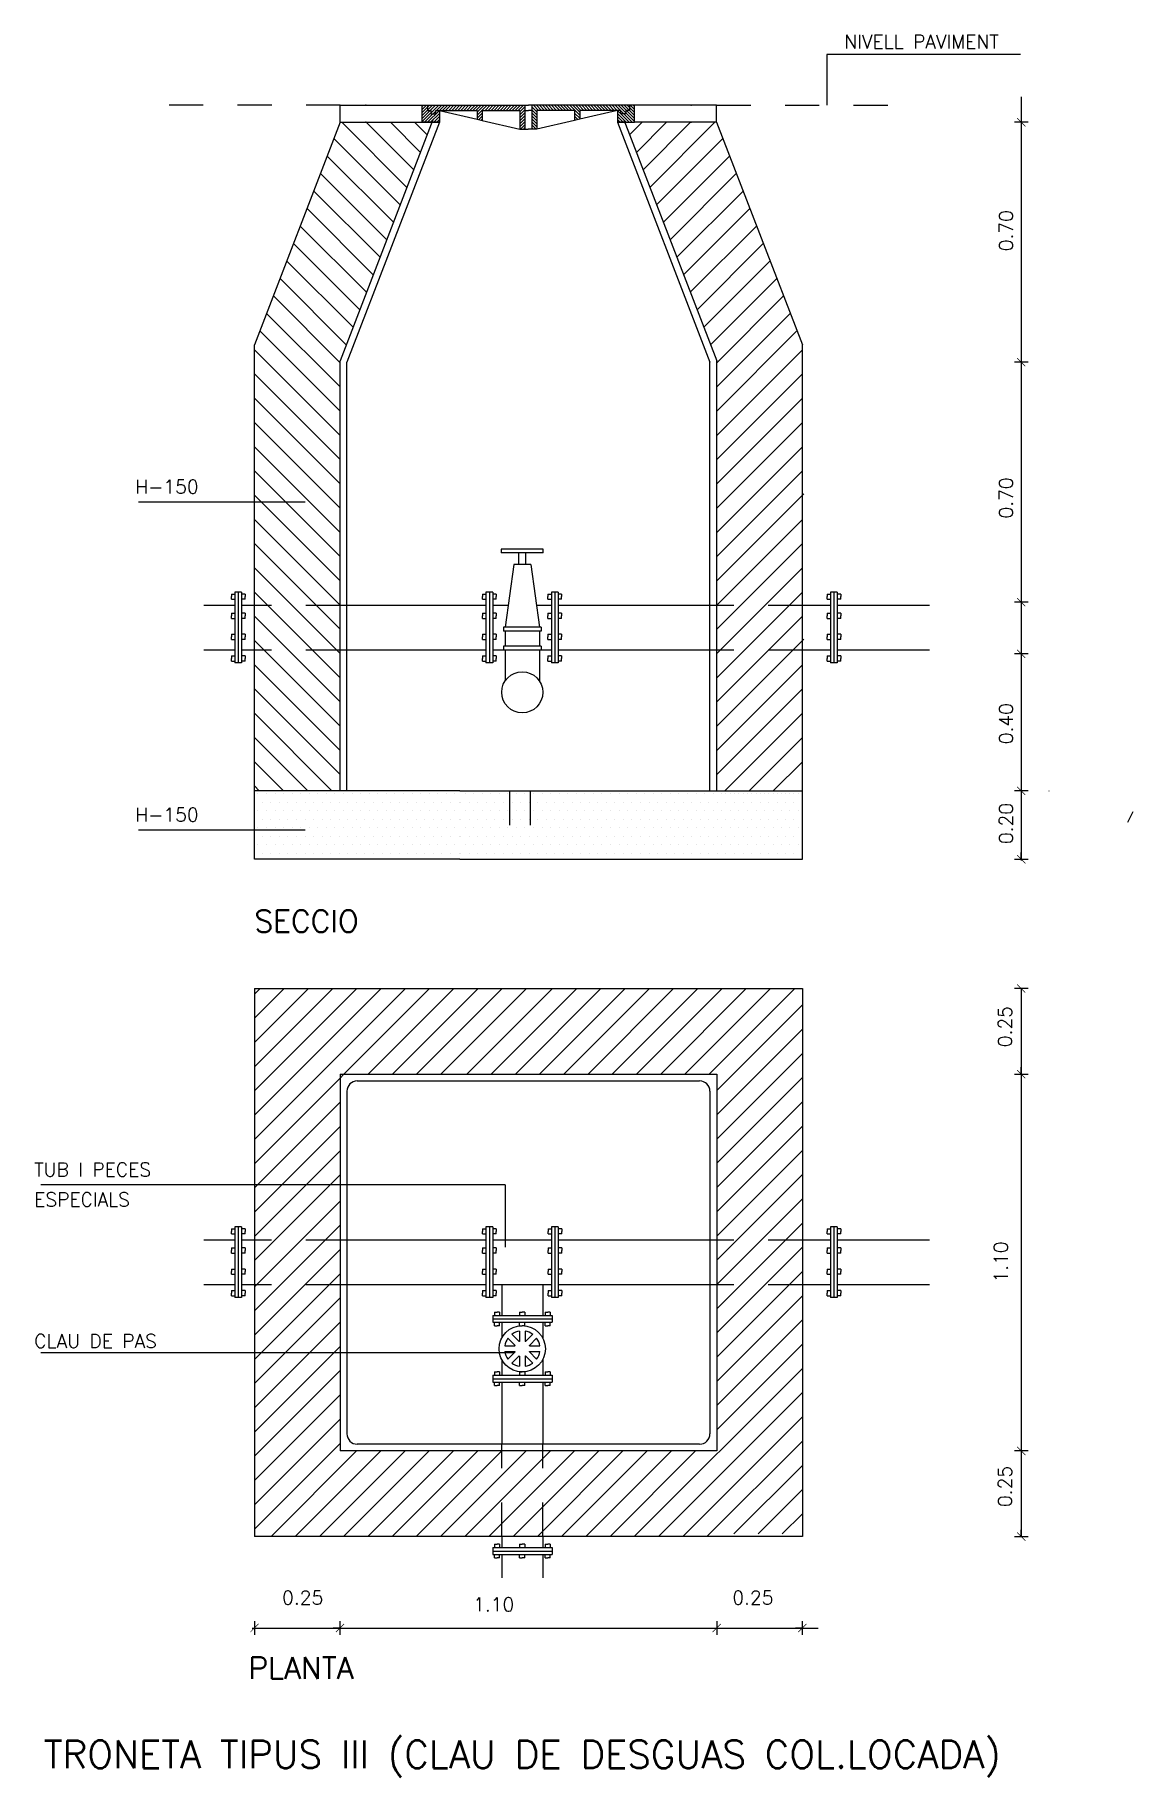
# Model space of a CAD drawing. Extents: x -0.23 to 2.98, y -0.31 to 4.78.
import ezdxf
from ezdxf.enums import TextEntityAlignment as Align

# ---------------------------------------------------------------- set-up
doc = ezdxf.new("R2010")
doc.units = 0
doc.header["$LTSCALE"] = 0.1
doc.linetypes.add('HIDDEN', pattern=[0.375, 0.25, -0.125])
doc.layers.get('0').update_dxf_attribs({"linetype": 'CONTINUOUS'})
doc.layers.get('DEFPOINTS').update_dxf_attribs({"color": 6, "linetype": 'CONTINUOUS'})
doc.styles.add('ROMANS', font='ROMANS.SHX')

msp = doc.modelspace()

# ---------------------------------------------------------------- texts
at = {"style": 'ROMANS'}
for s, height, p in [('NIVELL PAVIMENT', 0.04, (2.1354, 4.7351)), ('H-150', 0.04, (0.0649, 3.4364)), ('H-150', 0.04, (0.0649, 2.4793)), ('SECCIO ', 0.064, (0.4128, 2.1568)), ('TUB I PECES', 0.04, (-0.2301, 1.4438)), ('ESPECIALS', 0.04, (-0.2301, 1.3563)), ('CLAU DE PAS', 0.04, (-0.2301, 0.9432)), ('PLANTA', 0.064, (0.3955, -0.0229)), ('TRONETA TIPUS III (CLAU DE DESGUAS COL.LOCADA)', 0.08, (-0.2023, -0.2828))]:
    msp.add_text(s, height=height, dxfattribs=at).set_placement(p)
at = {"color": 0, "linetype": 'BYBLOCK', "style": 'ROMANS'}
for s, p in [('0.70', (2.6079, 4.2034)), ('0.70', (2.6079, 3.4237)), ('0.40', (2.6079, 2.7648)), ('0.20', (2.6079, 2.4736)), ('1.10', (2.5925, 1.1938))]:
    msp.add_text(s, height=0.04, rotation=90, dxfattribs=at).set_placement(p, align=Align.MIDDLE)
for p in [(2.6247, 1.8808), (2.6247, 0.5389)]:
    msp.add_text('0.25', height=0.04, rotation=90, dxfattribs=at).set_placement(p, align=Align.CENTER)
for p in [(0.5537, 0.1945), (1.8684, 0.1945)]:
    msp.add_text('0.25', height=0.04, dxfattribs=at).set_placement(p, align=Align.CENTER)
msp.add_text('1.10', height=0.04, dxfattribs=at).set_placement((1.1116, 0.1945), align=Align.MIDDLE)

# ---------------------------------------------------------------- blocks, each defined once
blk = doc.blocks.new('*X1')
at = {"color": 0}
for p, q in [((2740, 19852), (2788, 19900)), ((2740, 19860.8), (2779.2, 19900)), ((2740, 19869.7), (2770.3, 19900)), ((2740, 19878.5), (2761.5, 19900)), ((2740, 19887.3), (2752.7, 19900)), ((2740, 19896.2), (2743.8, 19900)), ((2746.9, 19850), (2796.9, 19900)), ((2755.7, 19850), (2790, 19884.3)), ((2790.7, 19885), (2805.7, 19900)), ((2799.5, 19885), (2814.5, 19900)), ((2808.4, 19885), (2823.4, 19900)), ((2817.2, 19885), (2832.2, 19900)), ((2826, 19885), (2841, 19900)), ((2834.9, 19885), (2849.9, 19900)), ((2843.7, 19885), (2858.7, 19900)), ((2852.6, 19885), (2867.6, 19900)), ((2861.4, 19885), (2876.4, 19900)), ((2870.2, 19885), (2885.2, 19900)), ((2879.1, 19885), (2894.1, 19900)), ((2887.9, 19885), (2902.9, 19900)), ((2896.8, 19885), (2911.8, 19900)), ((2900, 19870.6), (2929.4, 19900)), ((2900, 19879.4), (2920.6, 19900)), ((2923.3, 19885), (2938.3, 19900)), ((2932.1, 19885), (2947.1, 19900)), ((2941, 19885), (2956, 19900)), ((2949.8, 19885), (2964.8, 19900)), ((2958.6, 19885), (2973.6, 19900)), ((2967.5, 19885), (2982.5, 19900)), ((2976.3, 19885), (2991.3, 19900)), ((2985.1, 19885), (3000.1, 19900)), ((2994, 19885), (3009, 19900)), ((3002.8, 19885), (3017.8, 19900)), ((3011.7, 19885), (3026.7, 19900)), ((3020.5, 19885), (3035.5, 19900)), ((3025, 19880.7), (3040, 19895.7)), ((3025, 19871.8), (3040, 19886.8)), ((2764.5, 19850), (2790, 19875.5)), ((2773.4, 19850), (2790, 19866.6)), ((2782.2, 19850), (2790, 19857.8)), ((2900, 19861.7), (2915, 19876.7)), ((2905.2, 19858), (2915, 19867.9)), ((2912.3, 19856.4), (2915, 19859)), ((3025, 19863), (3040, 19878)), ((3025, 19854.1), (3040, 19869.1)), ((3025, 19845.3), (3040, 19860.3)), ((3025, 19836.5), (3040, 19851.5)), ((3027.4, 19830), (3040, 19842.6)), ((3036.2, 19830), (3040, 19833.8))]:
    blk.add_line(p, q, dxfattribs=at)
blk = doc.blocks.new('*X2')
at = {"color": 0}
for p, q in [((3537.5, 22275), (3537.5, 22275)), ((3562.5, 22275), (3562.5, 22275)), ((3587.5, 22275), (3587.5, 22275)), ((3612.5, 22275), (3612.5, 22275)), ((3637.5, 22275), (3637.5, 22275)), ((3662.5, 22275), (3662.5, 22275)), ((3687.5, 22275), (3687.5, 22275)), ((3712.5, 22275), (3712.5, 22275)), ((3737.5, 22275), (3737.5, 22275)), ((3762.5, 22275), (3762.5, 22275)), ((3787.5, 22275), (3787.5, 22275)), ((3812.5, 22275), (3812.5, 22275)), ((3837.5, 22275), (3837.5, 22275)), ((3862.5, 22275), (3862.5, 22275)), ((3887.5, 22275), (3887.5, 22275)), ((3912.5, 22275), (3912.5, 22275)), ((3937.5, 22275), (3937.5, 22275)), ((3962.5, 22275), (3962.5, 22275)), ((3987.5, 22275), (3987.5, 22275)), ((4012.5, 22275), (4012.5, 22275)), ((4037.5, 22275), (4037.5, 22275)), ((4062.5, 22275), (4062.5, 22275)), ((4087.5, 22275), (4087.5, 22275)), ((4112.5, 22275), (4112.5, 22275)), ((3525, 22250), (3525, 22250)), ((3537.5, 22225), (3537.5, 22225)), ((3550, 22250), (3550, 22250)), ((3562.5, 22225), (3562.5, 22225)), ((3575, 22250), (3575, 22250)), ((3587.5, 22225), (3587.5, 22225)), ((3600, 22250), (3600, 22250)), ((3612.5, 22225), (3612.5, 22225)), ((3625, 22250), (3625, 22250)), ((3637.5, 22225), (3637.5, 22225)), ((3650, 22250), (3650, 22250)), ((3662.5, 22225), (3662.5, 22225)), ((3675, 22250), (3675, 22250)), ((3687.5, 22225), (3687.5, 22225)), ((3700, 22250), (3700, 22250)), ((3712.5, 22225), (3712.5, 22225)), ((3725, 22250), (3725, 22250)), ((3737.5, 22225), (3737.5, 22225)), ((3750, 22250), (3750, 22250)), ((3762.5, 22225), (3762.5, 22225)), ((3775, 22250), (3775, 22250)), ((3787.5, 22225), (3787.5, 22225)), ((3800, 22250), (3800, 22250)), ((3812.5, 22225), (3812.5, 22225)), ((3825, 22250), (3825, 22250)), ((3837.5, 22225), (3837.5, 22225)), ((3850, 22250), (3850, 22250)), ((3862.5, 22225), (3862.5, 22225)), ((3875, 22250), (3875, 22250)), ((3887.5, 22225), (3887.5, 22225)), ((3900, 22250), (3900, 22250)), ((3912.5, 22225), (3912.5, 22225)), ((3925, 22250), (3925, 22250)), ((3937.5, 22225), (3937.5, 22225)), ((3950, 22250), (3950, 22250)), ((3962.5, 22225), (3962.5, 22225)), ((3975, 22250), (3975, 22250)), ((3987.5, 22225), (3987.5, 22225)), ((4000, 22250), (4000, 22250)), ((4012.5, 22225), (4012.5, 22225)), ((4025, 22250), (4025, 22250)), ((4037.5, 22225), (4037.5, 22225)), ((4050, 22250), (4050, 22250)), ((4062.5, 22225), (4062.5, 22225)), ((4075, 22250), (4075, 22250)), ((4087.5, 22225), (4087.5, 22225)), ((4100, 22250), (4100, 22250)), ((4112.5, 22225), (4112.5, 22225)), ((3525, 22200), (3525, 22200)), ((3537.5, 22175), (3537.5, 22175)), ((3550, 22200), (3550, 22200)), ((3562.5, 22175), (3562.5, 22175)), ((3575, 22200), (3575, 22200)), ((3587.5, 22175), (3587.5, 22175)), ((3600, 22200), (3600, 22200)), ((3612.5, 22175), (3612.5, 22175)), ((3625, 22200), (3625, 22200)), ((3637.5, 22175), (3637.5, 22175)), ((3650, 22200), (3650, 22200)), ((3662.5, 22175), (3662.5, 22175)), ((3675, 22200), (3675, 22200)), ((3687.5, 22175), (3687.5, 22175)), ((3700, 22200), (3700, 22200)), ((3712.5, 22175), (3712.5, 22175)), ((3725, 22200), (3725, 22200)), ((3737.5, 22175), (3737.5, 22175)), ((3750, 22200), (3750, 22200)), ((3762.5, 22175), (3762.5, 22175)), ((3775, 22200), (3775, 22200)), ((3787.5, 22175), (3787.5, 22175)), ((3800, 22200), (3800, 22200)), ((3812.5, 22175), (3812.5, 22175)), ((3825, 22200), (3825, 22200)), ((3837.5, 22175), (3837.5, 22175)), ((3850, 22200), (3850, 22200)), ((3862.5, 22175), (3862.5, 22175)), ((3875, 22200), (3875, 22200)), ((3887.5, 22175), (3887.5, 22175)), ((3900, 22200), (3900, 22200)), ((3912.5, 22175), (3912.5, 22175)), ((3925, 22200), (3925, 22200)), ((3937.5, 22175), (3937.5, 22175)), ((3950, 22200), (3950, 22200)), ((3962.5, 22175), (3962.5, 22175)), ((3975, 22200), (3975, 22200)), ((3987.5, 22175), (3987.5, 22175)), ((4000, 22200), (4000, 22200)), ((4012.5, 22175), (4012.5, 22175)), ((4025, 22200), (4025, 22200)), ((4037.5, 22175), (4037.5, 22175)), ((4050, 22200), (4050, 22200)), ((4062.5, 22175), (4062.5, 22175)), ((4075, 22200), (4075, 22200)), ((4087.5, 22175), (4087.5, 22175)), ((4100, 22200), (4100, 22200)), ((4112.5, 22175), (4112.5, 22175)), ((3525, 22150), (3525, 22150)), ((3537.5, 22125), (3537.5, 22125)), ((3550, 22150), (3550, 22150)), ((3562.5, 22125), (3562.5, 22125)), ((3575, 22150), (3575, 22150)), ((3587.5, 22125), (3587.5, 22125)), ((3600, 22150), (3600, 22150)), ((3612.5, 22125), (3612.5, 22125)), ((3625, 22150), (3625, 22150)), ((3637.5, 22125), (3637.5, 22125)), ((3650, 22150), (3650, 22150)), ((3662.5, 22125), (3662.5, 22125)), ((3675, 22150), (3675, 22150)), ((3687.5, 22125), (3687.5, 22125)), ((3700, 22150), (3700, 22150)), ((3712.5, 22125), (3712.5, 22125)), ((3725, 22150), (3725, 22150)), ((3737.5, 22125), (3737.5, 22125)), ((3750, 22150), (3750, 22150)), ((3762.5, 22125), (3762.5, 22125)), ((3775, 22150), (3775, 22150)), ((3787.5, 22125), (3787.5, 22125)), ((3800, 22150), (3800, 22150)), ((3812.5, 22125), (3812.5, 22125)), ((3825, 22150), (3825, 22150)), ((3837.5, 22125), (3837.5, 22125)), ((3850, 22150), (3850, 22150)), ((3862.5, 22125), (3862.5, 22125)), ((3875, 22150), (3875, 22150)), ((3887.5, 22125), (3887.5, 22125)), ((3900, 22150), (3900, 22150)), ((3912.5, 22125), (3912.5, 22125)), ((3925, 22150), (3925, 22150)), ((3937.5, 22125), (3937.5, 22125)), ((3950, 22150), (3950, 22150)), ((3962.5, 22125), (3962.5, 22125)), ((3975, 22150), (3975, 22150)), ((3987.5, 22125), (3987.5, 22125)), ((4000, 22150), (4000, 22150)), ((4012.5, 22125), (4012.5, 22125)), ((4025, 22150), (4025, 22150)), ((4037.5, 22125), (4037.5, 22125)), ((4050, 22150), (4050, 22150)), ((4062.5, 22125), (4062.5, 22125)), ((4075, 22150), (4075, 22150)), ((4087.5, 22125), (4087.5, 22125)), ((4100, 22150), (4100, 22150)), ((4112.5, 22125), (4112.5, 22125)), ((3525, 22100), (3525, 22100)), ((3550, 22100), (3550, 22100)), ((3575, 22100), (3575, 22100)), ((3600, 22100), (3600, 22100)), ((3625, 22100), (3625, 22100)), ((3650, 22100), (3650, 22100)), ((3675, 22100), (3675, 22100)), ((3700, 22100), (3700, 22100)), ((3725, 22100), (3725, 22100)), ((3750, 22100), (3750, 22100)), ((3775, 22100), (3775, 22100)), ((3800, 22100), (3800, 22100)), ((3825, 22100), (3825, 22100)), ((3850, 22100), (3850, 22100)), ((3875, 22100), (3875, 22100)), ((3900, 22100), (3900, 22100)), ((3925, 22100), (3925, 22100)), ((3950, 22100), (3950, 22100)), ((3975, 22100), (3975, 22100)), ((4000, 22100), (4000, 22100)), ((4025, 22100), (4025, 22100)), ((4050, 22100), (4050, 22100)), ((4075, 22100), (4075, 22100)), ((4100, 22100), (4100, 22100))]:
    blk.add_line(p, q, dxfattribs=at)
blk = doc.blocks.new('COTA')
for p, q in [((0, 50), (0, -50)), ((0, 0), (50, 0))]:
    blk.add_line(p, q)
at = {"const_width": 5}
blk.add_lwpolyline([(-30, -30), (30, 30)], dxfattribs=at)

# ---------------------------------------------------------------- linework, layer by layer
for p, q in [((2.0841, 4.7175), (2.0841, 4.5698)), ((2.65, 4.7175), (2.0841, 4.7175)), ((2.6519, 4.5944), (2.6519, 2.3658)), ((0.9342, 4.5269), (0.663, 3.8235)), ((0.6635, 4.5198), (0.6635, 4.5698)), ((0.6635, 4.5698), (0.9029, 4.5698)), ((0.9029, 4.5198), (0.9029, 4.5698)), ((0.9029, 4.5698), (0.9179, 4.5698)), ((0.9179, 4.5698), (0.9179, 4.5548)), ((0.9179, 4.5698), (1.2029, 4.5698)), ((0.9179, 4.5548), (0.9279, 4.5548)), ((0.9279, 4.5548), (0.9279, 4.5448)), ((0.9279, 4.5448), (0.9429, 4.5448)), ((0.9429, 4.5448), (0.9429, 4.5548)), ((0.9429, 4.5548), (0.9529, 4.5548)), ((0.9529, 4.5548), (0.9529, 4.5198)), ((0.9529, 4.5548), (1.0629, 4.5548)), ((0.9529, 4.5548), (1.0629, 4.529)), ((1.0629, 4.5548), (1.0629, 4.529)), ((1.0629, 4.529), (1.0779, 4.5255)), ((1.0779, 4.5548), (1.0779, 4.5255)), ((1.0779, 4.5548), (1.1879, 4.5548)), ((1.0779, 4.5255), (1.1875, 4.4998)), ((1.1879, 4.5548), (1.1875, 4.4998)), ((1.2029, 4.5698), (1.2025, 4.4998)), ((1.2029, 4.5698), (1.2129, 4.5698)), ((1.2029, 4.5548), (1.2129, 4.5548)), ((1.2229, 4.5698), (1.2129, 4.5698)), ((1.2229, 4.5548), (1.2129, 4.5548)), ((1.2229, 4.5698), (1.2225, 4.4998)), ((1.5079, 4.5698), (1.2229, 4.5698)), ((1.2379, 4.5548), (1.2375, 4.4998)), ((1.3479, 4.5255), (1.2375, 4.4998)), ((1.3479, 4.5548), (1.2379, 4.5548)), ((1.3479, 4.5548), (1.3479, 4.5255)), ((1.3629, 4.529), (1.3479, 4.5255)), ((1.4729, 4.5548), (1.3629, 4.529)), ((1.3629, 4.5548), (1.3629, 4.529)), ((1.4729, 4.5548), (1.3629, 4.5548)), ((1.4729, 4.5548), (1.4729, 4.5198)), ((1.4829, 4.5548), (1.4729, 4.5548)), ((1.4829, 4.5448), (1.4829, 4.5548)), ((1.4979, 4.5448), (1.4829, 4.5448)), ((1.4917, 4.5269), (1.763, 3.8235)), ((1.4979, 4.5548), (1.4979, 4.5448)), ((1.5079, 4.5548), (1.4979, 4.5548)), ((1.5079, 4.5698), (1.5079, 4.5548)), ((1.5229, 4.5698), (1.5079, 4.5698)), ((1.5229, 4.5198), (1.5229, 4.5698)), ((1.7624, 4.5698), (1.523, 4.5698)), ((1.7624, 4.5198), (1.7624, 4.5698)), ((0.6635, 4.5198), (0.413, 3.87)), ((0.6635, 4.5198), (0.883, 4.5198)), ((0.9529, 4.5198), (0.683, 3.8198)), ((0.838, 4.5198), (0.9329, 4.5198)), ((0.9529, 4.5198), (0.9029, 4.5198)), ((0.9329, 4.5198), (0.9529, 4.5198)), ((1.1875, 4.4998), (1.2025, 4.4998)), ((1.2025, 4.4998), (1.2125, 4.4998)), ((1.2225, 4.4998), (1.2125, 4.4998)), ((1.2375, 4.4998), (1.2225, 4.4998)), ((1.4729, 4.5198), (1.5229, 4.5198)), ((1.4929, 4.5198), (1.4729, 4.5198)), ((1.473, 4.5198), (1.743, 3.8198)), ((1.7624, 4.5198), (1.5229, 4.5198)), ((1.7624, 4.5198), (2.013, 3.87)), ((0.413, 2.3691), (0.413, 3.87)), ((2.013, 2.3691), (2.013, 3.87)), ((0.663, 2.5691), (0.663, 3.8235)), ((0.683, 2.5691), (0.683, 3.8198)), ((1.743, 2.5691), (1.743, 3.8198)), ((1.763, 2.5691), (1.763, 3.8235)), ((0.0741, 3.412), (0.5614, 3.412)), ((1.2563, 3.2737), (1.1333, 3.2737)), ((1.2563, 3.2637), (1.1333, 3.2637)), ((1.185, 3.2293), (1.185, 3.2637)), ((1.205, 3.2293), (1.205, 3.2637)), ((1.1699, 3.2293), (1.145, 3.0463)), ((1.2201, 3.2293), (1.1699, 3.2293)), ((1.2201, 3.2293), (1.245, 3.0463)), ((0.3555, 3.1098), (0.2653, 3.1098)), ((0.3455, 3.1433), (0.3455, 3.1358)), ((0.3455, 3.1433), (0.3555, 3.1433)), ((0.3455, 3.1283), (0.3455, 3.1358)), ((0.3455, 3.1283), (0.3555, 3.1283)), ((0.3755, 3.1487), (0.3555, 3.1487)), ((0.3555, 3.1487), (0.3555, 2.9422)), ((0.3655, 3.1487), (0.3655, 2.9422)), ((0.3755, 3.1487), (0.3755, 2.9422)), ((0.3855, 3.1433), (0.3755, 3.1433)), ((0.3855, 3.1283), (0.3755, 3.1283)), ((0.413, 3.1098), (0.3755, 3.1098)), ((0.3855, 3.1433), (0.3855, 3.1358)), ((0.3855, 3.1283), (0.3855, 3.1358)), ((1.0889, 3.1098), (0.663, 3.1098)), ((1.0789, 3.1433), (1.0789, 3.1358)), ((1.0789, 3.1433), (1.0889, 3.1433)), ((1.0789, 3.1283), (1.0789, 3.1358)), ((1.0789, 3.1283), (1.0889, 3.1283)), ((1.1089, 3.1487), (1.0889, 3.1487)), ((1.0889, 3.1487), (1.0889, 2.9422)), ((1.0989, 3.1487), (1.0989, 2.9422)), ((1.1089, 3.1487), (1.1089, 2.9422)), ((1.1189, 3.1433), (1.1089, 3.1433)), ((1.1189, 3.1283), (1.1089, 3.1283)), ((1.1519, 3.1098), (1.1089, 3.1098)), ((1.1189, 3.1433), (1.1189, 3.1358)), ((1.1189, 3.1283), (1.1189, 3.1358)), ((1.28, 3.1098), (1.238, 3.1098)), ((1.27, 3.1433), (1.28, 3.1433)), ((1.27, 3.1433), (1.27, 3.1358)), ((1.27, 3.1283), (1.27, 3.1358)), ((1.27, 3.1283), (1.28, 3.1283)), ((1.28, 3.1487), (1.28, 2.9422)), ((1.3, 3.1487), (1.28, 3.1487)), ((1.29, 3.1487), (1.29, 2.9422)), ((1.3, 3.1487), (1.3, 2.9422)), ((1.31, 3.1433), (1.3, 3.1433)), ((1.31, 3.1283), (1.3, 3.1283)), ((1.763, 3.1098), (1.3, 3.1098)), ((1.31, 3.1433), (1.31, 3.1358)), ((1.31, 3.1283), (1.31, 3.1358)), ((2.0949, 3.1098), (2.013, 3.1098)), ((2.0849, 3.1433), (2.0949, 3.1433)), ((2.0849, 3.1433), (2.0849, 3.1358)), ((2.0849, 3.1283), (2.0849, 3.1358)), ((2.0849, 3.1283), (2.0949, 3.1283)), ((2.0949, 3.1487), (2.0949, 2.9422)), ((2.1149, 3.1487), (2.0949, 3.1487)), ((2.1049, 3.1487), (2.1049, 2.9422)), ((2.1149, 3.1487), (2.1149, 2.9422)), ((2.1249, 3.1433), (2.1149, 3.1433)), ((2.1249, 3.1283), (2.1149, 3.1283)), ((2.3843, 3.1098), (2.1149, 3.1098)), ((2.1249, 3.1433), (2.1249, 3.1358)), ((2.1249, 3.1283), (2.1249, 3.1358)), ((0.3455, 3.0872), (0.3555, 3.0872)), ((0.3455, 3.0872), (0.3455, 3.0797)), ((0.3455, 3.0722), (0.3455, 3.0797)), ((0.3455, 3.0722), (0.3555, 3.0722)), ((0.3855, 3.0872), (0.3755, 3.0872)), ((0.3855, 3.0722), (0.3755, 3.0722)), ((0.3855, 3.0872), (0.3855, 3.0797)), ((0.3855, 3.0722), (0.3855, 3.0797)), ((1.0789, 3.0872), (1.0889, 3.0872)), ((1.0789, 3.0872), (1.0789, 3.0797)), ((1.0789, 3.0722), (1.0789, 3.0797)), ((1.0789, 3.0722), (1.0889, 3.0722)), ((1.1189, 3.0872), (1.1089, 3.0872)), ((1.1189, 3.0722), (1.1089, 3.0722)), ((1.1189, 3.0872), (1.1189, 3.0797)), ((1.1189, 3.0722), (1.1189, 3.0797)), ((1.27, 3.0872), (1.27, 3.0797)), ((1.27, 3.0872), (1.28, 3.0872)), ((1.27, 3.0722), (1.27, 3.0797)), ((1.27, 3.0722), (1.28, 3.0722)), ((1.31, 3.0872), (1.3, 3.0872)), ((1.31, 3.0722), (1.3, 3.0722)), ((1.31, 3.0872), (1.31, 3.0797)), ((1.31, 3.0722), (1.31, 3.0797)), ((2.0849, 3.0872), (2.0849, 3.0797)), ((2.0849, 3.0872), (2.0949, 3.0872)), ((2.0849, 3.0722), (2.0849, 3.0797)), ((2.0849, 3.0722), (2.0949, 3.0722)), ((2.1249, 3.0872), (2.1149, 3.0872)), ((2.1249, 3.0722), (2.1149, 3.0722)), ((2.1249, 3.0872), (2.1249, 3.0797)), ((2.1249, 3.0722), (2.1249, 3.0797)), ((0.3455, 3.0257), (0.3555, 3.0257)), ((0.3455, 3.0257), (0.3455, 3.0182)), ((0.3455, 3.0107), (0.3455, 3.0182)), ((0.3455, 3.0107), (0.3555, 3.0107)), ((0.3855, 3.0257), (0.3755, 3.0257)), ((0.3855, 3.0107), (0.3755, 3.0107)), ((0.3855, 3.0257), (0.3855, 3.0182)), ((0.3855, 3.0107), (0.3855, 3.0182)), ((1.0789, 3.0257), (1.0889, 3.0257)), ((1.0789, 3.0257), (1.0789, 3.0182)), ((1.0789, 3.0107), (1.0789, 3.0182)), ((1.0789, 3.0107), (1.0889, 3.0107)), ((1.1189, 3.0257), (1.1089, 3.0257)), ((1.1189, 3.0107), (1.1089, 3.0107)), ((1.1189, 3.0257), (1.1189, 3.0182)), ((1.1189, 3.0107), (1.1189, 3.0182)), ((1.25, 3.0463), (1.14, 3.0463)), ((1.14, 3.0463), (1.14, 3.0347)), ((1.25, 3.0347), (1.14, 3.0347)), ((1.145, 3.0347), (1.145, 2.9914)), ((1.245, 3.0347), (1.245, 2.9914)), ((1.25, 3.0463), (1.25, 3.0347)), ((1.27, 3.0257), (1.27, 3.0182)), ((1.27, 3.0257), (1.28, 3.0257)), ((1.27, 3.0107), (1.27, 3.0182)), ((1.27, 3.0107), (1.28, 3.0107)), ((1.31, 3.0257), (1.3, 3.0257)), ((1.31, 3.0107), (1.3, 3.0107)), ((1.31, 3.0257), (1.31, 3.0182)), ((1.31, 3.0107), (1.31, 3.0182)), ((2.0849, 3.0257), (2.0849, 3.0182)), ((2.0849, 3.0257), (2.0949, 3.0257)), ((2.0849, 3.0107), (2.0849, 3.0182)), ((2.0849, 3.0107), (2.0949, 3.0107)), ((2.1249, 3.0257), (2.1149, 3.0257)), ((2.1249, 3.0107), (2.1149, 3.0107)), ((2.1249, 3.0257), (2.1249, 3.0182)), ((2.1249, 3.0107), (2.1249, 3.0182)), ((0.3555, 2.9798), (0.2653, 2.9798)), ((0.3455, 2.9626), (0.3555, 2.9626)), ((0.3455, 2.9626), (0.3455, 2.9551)), ((0.3455, 2.9476), (0.3455, 2.9551)), ((0.413, 2.9798), (0.3755, 2.9798)), ((0.3855, 2.9626), (0.3755, 2.9626)), ((0.3855, 2.9626), (0.3855, 2.9551)), ((0.3855, 2.9476), (0.3855, 2.9551)), ((1.0889, 2.9798), (0.663, 2.9798)), ((1.0789, 2.9626), (1.0889, 2.9626)), ((1.0789, 2.9626), (1.0789, 2.9551)), ((1.0789, 2.9476), (1.0789, 2.9551)), ((1.28, 2.9798), (1.1089, 2.9798)), ((1.1189, 2.9626), (1.1089, 2.9626)), ((1.1189, 2.9626), (1.1189, 2.9551)), ((1.1189, 2.9476), (1.1189, 2.9551)), ((1.25, 2.9914), (1.14, 2.9914)), ((1.14, 2.9914), (1.14, 2.9798)), ((1.145, 2.9798), (1.145, 2.8896)), ((1.245, 2.9798), (1.245, 2.8896)), ((1.25, 2.9914), (1.25, 2.9798)), ((1.27, 2.9626), (1.27, 2.9551)), ((1.27, 2.9626), (1.28, 2.9626)), ((1.27, 2.9476), (1.27, 2.9551)), ((1.763, 2.9798), (1.3, 2.9798)), ((1.31, 2.9626), (1.3, 2.9626)), ((1.31, 2.9626), (1.31, 2.9551)), ((1.31, 2.9476), (1.31, 2.9551)), ((2.0949, 2.9798), (2.013, 2.9798)), ((2.0849, 2.9626), (2.0849, 2.9551)), ((2.0849, 2.9626), (2.0949, 2.9626)), ((2.0849, 2.9476), (2.0849, 2.9551)), ((2.3843, 2.9798), (2.1149, 2.9798)), ((2.1249, 2.9626), (2.1149, 2.9626)), ((2.1249, 2.9626), (2.1249, 2.9551)), ((2.1249, 2.9476), (2.1249, 2.9551)), ((0.3455, 2.9476), (0.3555, 2.9476)), ((0.3755, 2.9422), (0.3555, 2.9422)), ((0.3855, 2.9476), (0.3755, 2.9476)), ((1.0789, 2.9476), (1.0889, 2.9476)), ((1.1089, 2.9422), (1.0889, 2.9422)), ((1.1189, 2.9476), (1.1089, 2.9476)), ((1.27, 2.9476), (1.28, 2.9476)), ((1.3, 2.9422), (1.28, 2.9422)), ((1.31, 2.9476), (1.3, 2.9476)), ((2.0849, 2.9476), (2.0949, 2.9476)), ((2.1149, 2.9422), (2.0949, 2.9422)), ((2.1249, 2.9476), (2.1149, 2.9476)), ((0.413, 2.3691), (0.413, 2.5691)), ((0.663, 2.5691), (0.413, 2.5691)), ((1.013, 2.5691), (0.663, 2.5691)), ((1.013, 2.5691), (1.363, 2.5691)), ((1.363, 2.5691), (2.013, 2.5691)), ((2.9633, 2.4776), (2.9789, 2.5088)), ((0.0741, 2.455), (0.5614, 2.455)), ((1.013, 2.3691), (0.413, 2.3691)), ((1.013, 2.3691), (2.013, 2.3691)), ((0.413, 1.9924), (2.013, 1.9924)), ((0.413, 1.9924), (0.413, 0.3924)), ((2.013, 1.9924), (2.013, 0.3924)), ((2.6519, 1.993), (2.6519, 0.3921)), ((0.663, 1.7424), (1.763, 1.7424)), ((0.663, 1.7424), (0.663, 0.6424)), ((1.763, 1.7424), (1.763, 0.6424)), ((0.683, 1.6924), (0.683, 0.6924)), ((0.713, 1.7224), (1.713, 1.7224)), ((1.743, 1.6924), (1.743, 0.6924)), ((1.145, 1.4195), (-0.2112, 1.4195)), ((1.145, 1.4195), (1.145, 1.2375)), ((0.3455, 1.2909), (0.3555, 1.2909)), ((0.3455, 1.2909), (0.3455, 1.2834)), ((0.3455, 1.2759), (0.3455, 1.2834)), ((0.3455, 1.2759), (0.3555, 1.2759)), ((0.3555, 1.2963), (0.3555, 1.0899)), ((0.3755, 1.2963), (0.3555, 1.2963)), ((0.3655, 1.2963), (0.3655, 1.0899)), ((0.3755, 1.2963), (0.3755, 1.0899)), ((0.3855, 1.2909), (0.3755, 1.2909)), ((0.3855, 1.2759), (0.3755, 1.2759)), ((0.3855, 1.2909), (0.3855, 1.2834)), ((0.3855, 1.2759), (0.3855, 1.2834)), ((1.0791, 1.2909), (1.0891, 1.2909)), ((1.0791, 1.2909), (1.0791, 1.2834)), ((1.0791, 1.2759), (1.0791, 1.2834)), ((1.0791, 1.2759), (1.0891, 1.2759)), ((1.0891, 1.2963), (1.0891, 1.0899)), ((1.1091, 1.2963), (1.0891, 1.2963)), ((1.0991, 1.2963), (1.0991, 1.0899)), ((1.1091, 1.2963), (1.1091, 1.0899)), ((1.1191, 1.2909), (1.1091, 1.2909)), ((1.1191, 1.2759), (1.1091, 1.2759)), ((1.1191, 1.2909), (1.1191, 1.2834)), ((1.1191, 1.2759), (1.1191, 1.2834)), ((1.2702, 1.2909), (1.2702, 1.2834)), ((1.2702, 1.2909), (1.2802, 1.2909)), ((1.2702, 1.2759), (1.2702, 1.2834)), ((1.2702, 1.2759), (1.2802, 1.2759)), ((1.3002, 1.2963), (1.2802, 1.2963)), ((1.2802, 1.2963), (1.2802, 1.0899)), ((1.2902, 1.2963), (1.2902, 1.0899)), ((1.3002, 1.2963), (1.3002, 1.0899)), ((1.3102, 1.2909), (1.3002, 1.2909)), ((1.3102, 1.2759), (1.3002, 1.2759)), ((1.3102, 1.2909), (1.3102, 1.2834)), ((1.3102, 1.2759), (1.3102, 1.2834)), ((2.0849, 1.2909), (2.0849, 1.2834)), ((2.0849, 1.2909), (2.0949, 1.2909)), ((2.0849, 1.2759), (2.0849, 1.2834)), ((2.0849, 1.2759), (2.0949, 1.2759)), ((2.1149, 1.2963), (2.0949, 1.2963)), ((2.0949, 1.2963), (2.0949, 1.0899)), ((2.1049, 1.2963), (2.1049, 1.0899)), ((2.1149, 1.2963), (2.1149, 1.0899)), ((2.1249, 1.2909), (2.1149, 1.2909)), ((2.1249, 1.2759), (2.1149, 1.2759)), ((2.1249, 1.2909), (2.1249, 1.2834)), ((2.1249, 1.2759), (2.1249, 1.2834)), ((0.3555, 1.2574), (0.2653, 1.2574)), ((0.3455, 1.2348), (0.3455, 1.2273)), ((0.3455, 1.2348), (0.3555, 1.2348)), ((0.3455, 1.2198), (0.3455, 1.2273)), ((0.413, 1.2574), (0.3755, 1.2574)), ((0.3855, 1.2348), (0.3755, 1.2348)), ((0.3855, 1.2348), (0.3855, 1.2273)), ((0.3855, 1.2198), (0.3855, 1.2273)), ((1.0891, 1.2574), (0.663, 1.2574)), ((1.0791, 1.2348), (1.0791, 1.2273)), ((1.0791, 1.2348), (1.0891, 1.2348)), ((1.0791, 1.2198), (1.0791, 1.2273)), ((1.2802, 1.2574), (1.1091, 1.2574)), ((1.1191, 1.2348), (1.1091, 1.2348)), ((1.1191, 1.2348), (1.1191, 1.2273)), ((1.1191, 1.2198), (1.1191, 1.2273)), ((1.2702, 1.2348), (1.2802, 1.2348)), ((1.2702, 1.2348), (1.2702, 1.2273)), ((1.2702, 1.2198), (1.2702, 1.2273)), ((1.763, 1.2574), (1.3002, 1.2574)), ((1.3102, 1.2348), (1.3002, 1.2348)), ((1.3102, 1.2348), (1.3102, 1.2273)), ((1.3102, 1.2198), (1.3102, 1.2273)), ((2.0949, 1.2574), (2.013, 1.2574)), ((2.0849, 1.2348), (2.0949, 1.2348)), ((2.0849, 1.2348), (2.0849, 1.2273)), ((2.0849, 1.2198), (2.0849, 1.2273)), ((2.3843, 1.2574), (2.1149, 1.2574)), ((2.1249, 1.2348), (2.1149, 1.2348)), ((2.1249, 1.2348), (2.1249, 1.2273)), ((2.1249, 1.2198), (2.1249, 1.2273)), ((0.3455, 1.2198), (0.3555, 1.2198)), ((0.3455, 1.1734), (0.3455, 1.1659)), ((0.3455, 1.1734), (0.3555, 1.1734)), ((0.3855, 1.2198), (0.3755, 1.2198)), ((0.3855, 1.1734), (0.3755, 1.1734)), ((0.3855, 1.1734), (0.3855, 1.1659)), ((1.0791, 1.2198), (1.0891, 1.2198)), ((1.0791, 1.1734), (1.0791, 1.1659)), ((1.0791, 1.1734), (1.0891, 1.1734)), ((1.1191, 1.2198), (1.1091, 1.2198)), ((1.1191, 1.1734), (1.1091, 1.1734)), ((1.1191, 1.1734), (1.1191, 1.1659)), ((1.2702, 1.2198), (1.2802, 1.2198)), ((1.2702, 1.1734), (1.2802, 1.1734)), ((1.2702, 1.1734), (1.2702, 1.1659)), ((1.3102, 1.2198), (1.3002, 1.2198)), ((1.3102, 1.1734), (1.3002, 1.1734)), ((1.3102, 1.1734), (1.3102, 1.1659)), ((2.0849, 1.2198), (2.0949, 1.2198)), ((2.0849, 1.1734), (2.0949, 1.1734)), ((2.0849, 1.1734), (2.0849, 1.1659)), ((2.1249, 1.2198), (2.1149, 1.2198)), ((2.1249, 1.1734), (2.1149, 1.1734)), ((2.1249, 1.1734), (2.1249, 1.1659)), ((0.3555, 1.1274), (0.2653, 1.1274)), ((0.3455, 1.1584), (0.3455, 1.1659)), ((0.3455, 1.1584), (0.3555, 1.1584)), ((0.3855, 1.1584), (0.3755, 1.1584)), ((0.413, 1.1274), (0.3755, 1.1274)), ((0.3855, 1.1584), (0.3855, 1.1659)), ((1.0891, 1.1274), (0.663, 1.1274)), ((1.0791, 1.1584), (1.0791, 1.1659)), ((1.0791, 1.1584), (1.0891, 1.1584)), ((1.1191, 1.1584), (1.1091, 1.1584)), ((1.2802, 1.1274), (1.1091, 1.1274)), ((1.1191, 1.1584), (1.1191, 1.1659)), ((1.1351, 1.1274), (1.1351, 1.0379)), ((1.2551, 1.1274), (1.2551, 1.0379)), ((1.2702, 1.1584), (1.2702, 1.1659)), ((1.2702, 1.1584), (1.2802, 1.1584)), ((1.3102, 1.1584), (1.3002, 1.1584)), ((1.763, 1.1274), (1.3002, 1.1274)), ((1.3102, 1.1584), (1.3102, 1.1659)), ((2.0949, 1.1274), (2.013, 1.1274)), ((2.0849, 1.1584), (2.0849, 1.1659)), ((2.0849, 1.1584), (2.0949, 1.1584)), ((2.1249, 1.1584), (2.1149, 1.1584)), ((2.3843, 1.1274), (2.1149, 1.1274)), ((2.1249, 1.1584), (2.1249, 1.1659)), ((0.3455, 1.1103), (0.3455, 1.1028)), ((0.3455, 1.1103), (0.3555, 1.1103)), ((0.3455, 1.0953), (0.3455, 1.1028)), ((0.3455, 1.0953), (0.3555, 1.0953)), ((0.3755, 1.0899), (0.3555, 1.0899)), ((0.3855, 1.1103), (0.3755, 1.1103)), ((0.3855, 1.0953), (0.3755, 1.0953)), ((0.3855, 1.1103), (0.3855, 1.1028)), ((0.3855, 1.0953), (0.3855, 1.1028)), ((1.0791, 1.1103), (1.0791, 1.1028)), ((1.0791, 1.1103), (1.0891, 1.1103)), ((1.0791, 1.0953), (1.0791, 1.1028)), ((1.0791, 1.0953), (1.0891, 1.0953)), ((1.1091, 1.0899), (1.0891, 1.0899)), ((1.1191, 1.1103), (1.1091, 1.1103)), ((1.1191, 1.0953), (1.1091, 1.0953)), ((1.1191, 1.1103), (1.1191, 1.1028)), ((1.1191, 1.0953), (1.1191, 1.1028)), ((1.2702, 1.1103), (1.2802, 1.1103)), ((1.2702, 1.1103), (1.2702, 1.1028)), ((1.2702, 1.0953), (1.2702, 1.1028)), ((1.2702, 1.0953), (1.2802, 1.0953)), ((1.3002, 1.0899), (1.2802, 1.0899)), ((1.3102, 1.1103), (1.3002, 1.1103)), ((1.3102, 1.0953), (1.3002, 1.0953)), ((1.3102, 1.1103), (1.3102, 1.1028)), ((1.3102, 1.0953), (1.3102, 1.1028)), ((2.0849, 1.1103), (2.0949, 1.1103)), ((2.0849, 1.1103), (2.0849, 1.1028)), ((2.0849, 1.0953), (2.0849, 1.1028)), ((2.0849, 1.0953), (2.0949, 1.0953)), ((2.1149, 1.0899), (2.0949, 1.0899)), ((2.1249, 1.1103), (2.1149, 1.1103)), ((2.1249, 1.0953), (2.1149, 1.0953)), ((2.1249, 1.1103), (2.1249, 1.1028)), ((2.1249, 1.0953), (2.1249, 1.1028)), ((1.1086, 1.0379), (1.1086, 1.0179)), ((1.1086, 1.0379), (1.2821, 1.0379)), ((1.1086, 1.0279), (1.2821, 1.0279)), ((1.1086, 1.0179), (1.2821, 1.0179)), ((1.114, 1.0479), (1.114, 1.0379)), ((1.114, 1.0479), (1.1215, 1.0479)), ((1.114, 1.0079), (1.114, 1.0179)), ((1.129, 1.0479), (1.1215, 1.0479)), ((1.129, 1.0479), (1.129, 1.0379)), ((1.129, 1.0079), (1.129, 1.0179)), ((1.1351, 1.0179), (1.1351, 0.9723)), ((1.1871, 1.0479), (1.1946, 1.0479)), ((1.1871, 1.0479), (1.1871, 1.0379)), ((1.1871, 1.0079), (1.1871, 1.0179)), ((1.2021, 1.0479), (1.1946, 1.0479)), ((1.2021, 1.0479), (1.2021, 1.0379)), ((1.2021, 1.0079), (1.2021, 1.0179)), ((1.2551, 1.0179), (1.2551, 0.9717)), ((1.2617, 1.0479), (1.2692, 1.0479)), ((1.2617, 1.0479), (1.2617, 1.0379)), ((1.2617, 1.0079), (1.2617, 1.0179)), ((1.2767, 1.0479), (1.2692, 1.0479)), ((1.2767, 1.0479), (1.2767, 1.0379)), ((1.2767, 1.0079), (1.2767, 1.0179)), ((1.2821, 1.0379), (1.2821, 1.0179)), ((1.114, 1.0079), (1.1215, 1.0079)), ((1.129, 1.0079), (1.1215, 1.0079)), ((1.153, 0.9713), (1.1739, 0.9503)), ((1.1646, 0.9829), (1.1855, 0.9619)), ((1.1868, 0.9921), (1.1868, 0.9624)), ((1.1871, 1.0079), (1.1946, 1.0079)), ((1.2021, 1.0079), (1.1946, 1.0079)), ((1.2032, 0.9921), (1.2032, 0.9624)), ((1.2044, 0.9619), (1.2254, 0.9829)), ((1.216, 0.9503), (1.237, 0.9713)), ((1.2617, 1.0079), (1.2692, 1.0079)), ((1.2767, 1.0079), (1.2692, 1.0079)), ((1.1713, 0.9288), (-0.2112, 0.9288)), ((1.1438, 0.949), (1.1734, 0.949)), ((1.1438, 0.9326), (1.1734, 0.9326)), ((1.153, 0.9104), (1.1739, 0.9314)), ((1.1646, 0.8988), (1.1855, 0.9198)), ((1.1868, 0.9193), (1.1868, 0.8896)), ((1.2032, 0.9193), (1.2032, 0.8896)), ((1.2044, 0.9198), (1.2254, 0.8988)), ((1.216, 0.9314), (1.237, 0.9104)), ((1.2165, 0.949), (1.2462, 0.949)), ((1.2165, 0.9326), (1.2462, 0.9326)), ((1.114, 0.8734), (1.1215, 0.8734)), ((1.114, 0.8734), (1.114, 0.8634)), ((1.129, 0.8734), (1.1215, 0.8734)), ((1.129, 0.8734), (1.129, 0.8634)), ((1.1351, 0.9093), (1.1351, 0.8634)), ((1.1871, 0.8734), (1.1871, 0.8634)), ((1.1871, 0.8734), (1.1946, 0.8734)), ((1.2021, 0.8734), (1.1946, 0.8734)), ((1.2021, 0.8734), (1.2021, 0.8634)), ((1.2551, 0.9099), (1.2551, 0.8634)), ((1.2617, 0.8734), (1.2617, 0.8634)), ((1.2617, 0.8734), (1.2692, 0.8734)), ((1.2767, 0.8734), (1.2692, 0.8734)), ((1.2767, 0.8734), (1.2767, 0.8634)), ((1.1086, 0.8634), (1.2821, 0.8634)), ((1.1086, 0.8634), (1.1086, 0.8434)), ((1.1086, 0.8534), (1.2821, 0.8534)), ((1.1086, 0.8434), (1.2821, 0.8434)), ((1.114, 0.8334), (1.114, 0.8434)), ((1.114, 0.8334), (1.1215, 0.8334)), ((1.129, 0.8334), (1.1215, 0.8334)), ((1.129, 0.8334), (1.129, 0.8434)), ((1.1351, 0.8434), (1.1351, 0.6624)), ((1.1871, 0.8334), (1.1871, 0.8434)), ((1.1871, 0.8334), (1.1946, 0.8334)), ((1.2021, 0.8334), (1.1946, 0.8334)), ((1.2021, 0.8334), (1.2021, 0.8434)), ((1.2551, 0.8434), (1.2551, 0.6624)), ((1.2617, 0.8334), (1.2617, 0.8434)), ((1.2617, 0.8334), (1.2692, 0.8334)), ((1.2767, 0.8334), (1.2692, 0.8334)), ((1.2767, 0.8334), (1.2767, 0.8434)), ((1.2821, 0.8634), (1.2821, 0.8434)), ((1.713, 0.6624), (0.713, 0.6624)), ((1.763, 0.6424), (0.663, 0.6424)), ((2.013, 0.3924), (0.413, 0.3924)), ((1.1086, 0.3605), (1.1086, 0.3405)), ((1.1086, 0.3605), (1.2821, 0.3605)), ((1.114, 0.3705), (1.114, 0.3605)), ((1.114, 0.3705), (1.1215, 0.3705)), ((1.129, 0.3705), (1.1215, 0.3705)), ((1.129, 0.3705), (1.129, 0.3605)), ((1.1351, 0.3924), (1.1351, 0.3605)), ((1.1871, 0.3705), (1.1946, 0.3705)), ((1.1871, 0.3705), (1.1871, 0.3605)), ((1.2021, 0.3705), (1.1946, 0.3705)), ((1.2021, 0.3705), (1.2021, 0.3605)), ((1.2551, 0.3924), (1.2551, 0.3605)), ((1.2617, 0.3705), (1.2692, 0.3705)), ((1.2617, 0.3705), (1.2617, 0.3605)), ((1.2767, 0.3705), (1.2692, 0.3705)), ((1.2767, 0.3705), (1.2767, 0.3605)), ((1.2821, 0.3605), (1.2821, 0.3405)), ((1.1086, 0.3505), (1.2821, 0.3505)), ((1.1086, 0.3405), (1.2821, 0.3405)), ((1.114, 0.3305), (1.114, 0.3405)), ((1.114, 0.3305), (1.1215, 0.3305)), ((1.129, 0.3305), (1.1215, 0.3305)), ((1.129, 0.3305), (1.129, 0.3405)), ((1.1351, 0.3405), (1.1351, 0.2719)), ((1.1871, 0.3305), (1.1871, 0.3405)), ((1.1871, 0.3305), (1.1946, 0.3305)), ((1.2021, 0.3305), (1.1946, 0.3305)), ((1.2021, 0.3305), (1.2021, 0.3405)), ((1.2551, 0.3405), (1.2551, 0.2719)), ((1.2617, 0.3305), (1.2617, 0.3405)), ((1.2617, 0.3305), (1.2692, 0.3305)), ((1.2767, 0.3305), (1.2692, 0.3305)), ((1.2767, 0.3305), (1.2767, 0.3405)), ((0.4066, 0.1258), (2.0593, 0.1258))]:
    msp.add_line(p, q)
at = {"linetype": 'HIDDEN'}
for p, q in [((0.6635, 4.5698), (0.1197, 4.5698)), ((1.7624, 4.5698), (2.3062, 4.5698)), ((0.663, 3.1098), (0.413, 3.1098)), ((2.013, 3.1098), (1.763, 3.1098)), ((0.663, 2.9798), (0.413, 2.9798)), ((2.013, 2.9798), (1.763, 2.9798)), ((1.158, 2.5691), (1.158, 2.3691)), ((1.2179, 2.5691), (1.2179, 2.3691)), ((0.663, 1.2574), (0.413, 1.2574)), ((0.663, 1.2574), (0.413, 1.2574)), ((2.013, 1.2574), (1.763, 1.2574)), ((0.663, 1.1274), (0.413, 1.1274)), ((0.663, 1.1274), (0.413, 1.1274)), ((2.013, 1.1274), (1.763, 1.1274)), ((1.1351, 0.3924), (1.1351, 0.6624)), ((1.2551, 0.3924), (1.2551, 0.6624))]:
    msp.add_line(p, q, dxfattribs=at)
at = {"color": 0}
for p, q in [((0.8583, 4.33), (0.6686, 4.5198)), ((0.878, 4.3811), (0.7393, 4.5198)), ((0.8977, 4.4321), (0.81, 4.5198)), ((0.9173, 4.4831), (0.8807, 4.5198)), ((1.5086, 4.4831), (1.5452, 4.5198)), ((1.5283, 4.4321), (1.6159, 4.5198)), ((1.548, 4.3811), (1.6867, 4.5198)), ((1.5676, 4.33), (1.7574, 4.5198)), ((0.8386, 4.279), (0.6452, 4.4724)), ((1.5873, 4.279), (1.7807, 4.4724)), ((0.8189, 4.228), (0.6256, 4.4213)), ((1.607, 4.228), (1.8004, 4.4213)), ((0.7993, 4.1769), (0.6059, 4.3703)), ((1.6267, 4.1769), (1.82, 4.3703)), ((0.7796, 4.1259), (0.5862, 4.3193)), ((1.6463, 4.1259), (1.8397, 4.3193)), ((0.7599, 4.0749), (0.5665, 4.2682)), ((1.666, 4.0749), (1.8594, 4.2682)), ((0.7402, 4.0238), (0.5469, 4.2172)), ((1.6857, 4.0238), (1.8791, 4.2172)), ((0.7205, 3.9728), (0.5272, 4.1662)), ((1.7054, 3.9728), (1.8988, 4.1662)), ((0.7009, 3.9218), (0.5075, 4.1151)), ((1.7251, 3.9218), (1.9184, 4.1151)), ((0.6812, 3.8707), (0.4878, 4.0641)), ((1.7447, 3.8707), (1.9381, 4.0641)), ((0.663, 3.8183), (0.4681, 4.0131)), ((1.763, 3.8183), (1.9578, 4.0131)), ((0.663, 3.7475), (0.4485, 3.962)), ((1.763, 3.7475), (1.9775, 3.962)), ((0.663, 3.6768), (0.4288, 3.911)), ((1.763, 3.6768), (1.9962, 3.9101)), ((0.663, 3.6061), (0.413, 3.8561)), ((1.763, 3.6061), (2.013, 3.8561)), ((0.663, 3.5354), (0.413, 3.7854)), ((1.763, 3.5354), (2.013, 3.7854)), ((0.663, 3.4647), (0.413, 3.7147)), ((1.763, 3.4647), (2.013, 3.7147)), ((0.663, 3.394), (0.413, 3.644)), ((1.763, 3.394), (2.013, 3.644)), ((0.663, 3.3233), (0.413, 3.5733)), ((1.763, 3.3233), (2.013, 3.5733)), ((0.663, 3.2526), (0.413, 3.5026)), ((1.763, 3.2526), (2.013, 3.5026)), ((0.663, 3.1819), (0.413, 3.4319)), ((1.763, 3.1819), (2.0168, 3.4357)), ((0.663, 3.1111), (0.413, 3.3611)), ((1.763, 3.1111), (2.013, 3.3611)), ((0.663, 3.0404), (0.413, 3.2904)), ((1.763, 3.0404), (2.013, 3.2904)), ((0.663, 2.9697), (0.413, 3.2197)), ((1.763, 2.9697), (2.013, 3.2197)), ((0.663, 2.899), (0.413, 3.149)), ((1.763, 2.899), (2.013, 3.149)), ((0.663, 2.8283), (0.413, 3.0783)), ((1.763, 2.8283), (2.013, 3.0783)), ((0.663, 2.7576), (0.413, 3.0076)), ((1.763, 2.7576), (2.0168, 3.0115)), ((0.663, 2.6869), (0.413, 2.9369)), ((1.763, 2.6869), (2.013, 2.9369)), ((0.663, 2.6162), (0.413, 2.8662)), ((1.763, 2.6162), (2.013, 2.8662)), ((0.6393, 2.5691), (0.413, 2.7955)), ((1.7866, 2.5691), (2.013, 2.7955)), ((0.5686, 2.5691), (0.413, 2.7247)), ((1.8573, 2.5691), (2.013, 2.7247)), ((0.4979, 2.5691), (0.413, 2.654)), ((1.9281, 2.5691), (2.013, 2.654)), ((0.4272, 2.5691), (0.413, 2.5833)), ((1.0278, 2.561), (1.0278, 2.561)), ((1.0528, 2.561), (1.0528, 2.561)), ((1.0778, 2.561), (1.0778, 2.561)), ((1.1028, 2.561), (1.1028, 2.561)), ((1.1278, 2.561), (1.1278, 2.561)), ((1.1528, 2.561), (1.1528, 2.561)), ((1.1778, 2.561), (1.1778, 2.561)), ((1.2028, 2.561), (1.2028, 2.561)), ((1.2278, 2.561), (1.2278, 2.561)), ((1.2528, 2.561), (1.2528, 2.561)), ((1.2778, 2.561), (1.2778, 2.561)), ((1.3028, 2.561), (1.3028, 2.561)), ((1.3278, 2.561), (1.3278, 2.561)), ((1.3528, 2.561), (1.3528, 2.561)), ((1.3778, 2.561), (1.3778, 2.561)), ((1.4028, 2.561), (1.4028, 2.561)), ((1.4278, 2.561), (1.4278, 2.561)), ((1.4528, 2.561), (1.4528, 2.561)), ((1.4778, 2.561), (1.4778, 2.561)), ((1.5028, 2.561), (1.5028, 2.561)), ((1.5278, 2.561), (1.5278, 2.561)), ((1.5528, 2.561), (1.5528, 2.561)), ((1.5778, 2.561), (1.5778, 2.561)), ((1.6028, 2.561), (1.6028, 2.561)), ((1.6274, 2.561), (1.6274, 2.561)), ((1.6524, 2.561), (1.6524, 2.561)), ((1.6774, 2.561), (1.6774, 2.561)), ((1.7024, 2.561), (1.7024, 2.561)), ((1.7274, 2.561), (1.7274, 2.561)), ((1.7524, 2.561), (1.7524, 2.561)), ((1.7774, 2.561), (1.7774, 2.561)), ((1.7899, 2.561), (1.7899, 2.561)), ((1.8024, 2.561), (1.8024, 2.561)), ((1.8149, 2.561), (1.8149, 2.561)), ((1.8274, 2.561), (1.8274, 2.561)), ((1.8399, 2.561), (1.8399, 2.561)), ((1.8524, 2.561), (1.8524, 2.561)), ((1.8651, 2.561), (1.8651, 2.561)), ((1.8776, 2.561), (1.8776, 2.561)), ((1.8901, 2.561), (1.8901, 2.561)), ((1.9026, 2.561), (1.9026, 2.561)), ((1.9151, 2.561), (1.9151, 2.561)), ((1.9276, 2.561), (1.9276, 2.561)), ((1.9401, 2.561), (1.9401, 2.561)), ((1.9526, 2.561), (1.9526, 2.561)), ((1.9634, 2.561), (1.9634, 2.561)), ((1.9759, 2.561), (1.9759, 2.561)), ((1.9884, 2.561), (1.9884, 2.561)), ((2.0009, 2.561), (2.0009, 2.561)), ((2.0134, 2.561), (2.0134, 2.561)), ((1.0153, 2.536), (1.0153, 2.536)), ((1.0278, 2.511), (1.0278, 2.511)), ((1.0403, 2.536), (1.0403, 2.536)), ((1.0528, 2.511), (1.0528, 2.511)), ((1.0653, 2.536), (1.0653, 2.536)), ((1.0778, 2.511), (1.0778, 2.511)), ((1.0903, 2.536), (1.0903, 2.536)), ((1.1028, 2.511), (1.1028, 2.511)), ((1.1153, 2.536), (1.1153, 2.536)), ((1.1278, 2.511), (1.1278, 2.511)), ((1.1403, 2.536), (1.1403, 2.536)), ((1.1528, 2.511), (1.1528, 2.511)), ((1.1653, 2.536), (1.1653, 2.536)), ((1.1778, 2.511), (1.1778, 2.511)), ((1.1903, 2.536), (1.1903, 2.536)), ((1.2028, 2.511), (1.2028, 2.511)), ((1.2153, 2.536), (1.2153, 2.536)), ((1.2278, 2.511), (1.2278, 2.511)), ((1.2403, 2.536), (1.2403, 2.536)), ((1.2528, 2.511), (1.2528, 2.511)), ((1.2653, 2.536), (1.2653, 2.536)), ((1.2778, 2.511), (1.2778, 2.511)), ((1.2903, 2.536), (1.2903, 2.536)), ((1.3028, 2.511), (1.3028, 2.511)), ((1.3153, 2.536), (1.3153, 2.536)), ((1.3278, 2.511), (1.3278, 2.511)), ((1.3403, 2.536), (1.3403, 2.536)), ((1.3528, 2.511), (1.3528, 2.511)), ((1.3653, 2.536), (1.3653, 2.536)), ((1.3778, 2.511), (1.3778, 2.511)), ((1.3903, 2.536), (1.3903, 2.536)), ((1.4028, 2.511), (1.4028, 2.511)), ((1.4153, 2.536), (1.4153, 2.536)), ((1.4278, 2.511), (1.4278, 2.511)), ((1.4403, 2.536), (1.4403, 2.536)), ((1.4528, 2.511), (1.4528, 2.511)), ((1.4653, 2.536), (1.4653, 2.536)), ((1.4778, 2.511), (1.4778, 2.511)), ((1.4903, 2.536), (1.4903, 2.536)), ((1.5028, 2.511), (1.5028, 2.511)), ((1.5153, 2.536), (1.5153, 2.536)), ((1.5278, 2.511), (1.5278, 2.511)), ((1.5403, 2.536), (1.5403, 2.536)), ((1.5528, 2.511), (1.5528, 2.511)), ((1.5653, 2.536), (1.5653, 2.536)), ((1.5778, 2.511), (1.5778, 2.511)), ((1.5903, 2.536), (1.5903, 2.536)), ((1.6028, 2.511), (1.6028, 2.511)), ((1.6149, 2.536), (1.6149, 2.536)), ((1.6274, 2.511), (1.6274, 2.511)), ((1.6399, 2.536), (1.6399, 2.536)), ((1.6524, 2.511), (1.6524, 2.511)), ((1.6649, 2.536), (1.6649, 2.536)), ((1.6774, 2.511), (1.6774, 2.511)), ((1.6899, 2.536), (1.6899, 2.536)), ((1.7024, 2.511), (1.7024, 2.511)), ((1.7149, 2.536), (1.7149, 2.536)), ((1.7274, 2.511), (1.7274, 2.511)), ((1.7399, 2.536), (1.7399, 2.536)), ((1.7524, 2.511), (1.7524, 2.511)), ((1.7649, 2.536), (1.7649, 2.536)), ((1.7774, 2.511), (1.7774, 2.511)), ((1.7899, 2.536), (1.7899, 2.536)), ((1.8024, 2.511), (1.8024, 2.511)), ((1.8149, 2.536), (1.8149, 2.536)), ((1.8274, 2.511), (1.8274, 2.511)), ((1.8399, 2.536), (1.8399, 2.536)), ((1.8524, 2.511), (1.8524, 2.511)), ((1.8651, 2.536), (1.8651, 2.536)), ((1.8776, 2.511), (1.8776, 2.511)), ((1.8901, 2.536), (1.8901, 2.536)), ((1.9026, 2.511), (1.9026, 2.511)), ((1.9151, 2.536), (1.9151, 2.536)), ((1.9276, 2.511), (1.9276, 2.511)), ((1.9401, 2.536), (1.9401, 2.536)), ((1.9526, 2.511), (1.9526, 2.511)), ((1.9634, 2.536), (1.9634, 2.536)), ((1.9759, 2.511), (1.9759, 2.511)), ((1.9884, 2.536), (1.9884, 2.536)), ((2.0009, 2.511), (2.0009, 2.511)), ((2.0134, 2.536), (2.0134, 2.536)), ((1.0153, 2.486), (1.0153, 2.486)), ((1.0278, 2.461), (1.0278, 2.461)), ((1.0403, 2.486), (1.0403, 2.486)), ((1.0528, 2.461), (1.0528, 2.461)), ((1.0653, 2.486), (1.0653, 2.486)), ((1.0778, 2.461), (1.0778, 2.461)), ((1.0903, 2.486), (1.0903, 2.486)), ((1.1028, 2.461), (1.1028, 2.461)), ((1.1153, 2.486), (1.1153, 2.486)), ((1.1278, 2.461), (1.1278, 2.461)), ((1.1403, 2.486), (1.1403, 2.486)), ((1.1528, 2.461), (1.1528, 2.461)), ((1.1653, 2.486), (1.1653, 2.486)), ((1.1778, 2.461), (1.1778, 2.461)), ((1.1903, 2.486), (1.1903, 2.486)), ((1.2028, 2.461), (1.2028, 2.461)), ((1.2153, 2.486), (1.2153, 2.486)), ((1.2278, 2.461), (1.2278, 2.461)), ((1.2403, 2.486), (1.2403, 2.486)), ((1.2528, 2.461), (1.2528, 2.461)), ((1.2653, 2.486), (1.2653, 2.486)), ((1.2778, 2.461), (1.2778, 2.461)), ((1.2903, 2.486), (1.2903, 2.486)), ((1.3028, 2.461), (1.3028, 2.461)), ((1.3153, 2.486), (1.3153, 2.486)), ((1.3278, 2.461), (1.3278, 2.461)), ((1.3403, 2.486), (1.3403, 2.486)), ((1.3528, 2.461), (1.3528, 2.461)), ((1.3653, 2.486), (1.3653, 2.486)), ((1.3778, 2.461), (1.3778, 2.461)), ((1.3903, 2.486), (1.3903, 2.486)), ((1.4028, 2.461), (1.4028, 2.461)), ((1.4153, 2.486), (1.4153, 2.486)), ((1.4278, 2.461), (1.4278, 2.461)), ((1.4403, 2.486), (1.4403, 2.486)), ((1.4528, 2.461), (1.4528, 2.461)), ((1.4653, 2.486), (1.4653, 2.486)), ((1.4778, 2.461), (1.4778, 2.461)), ((1.4903, 2.486), (1.4903, 2.486)), ((1.5028, 2.461), (1.5028, 2.461)), ((1.5153, 2.486), (1.5153, 2.486)), ((1.5278, 2.461), (1.5278, 2.461)), ((1.5403, 2.486), (1.5403, 2.486)), ((1.5528, 2.461), (1.5528, 2.461)), ((1.5653, 2.486), (1.5653, 2.486)), ((1.5778, 2.461), (1.5778, 2.461)), ((1.5903, 2.486), (1.5903, 2.486)), ((1.6028, 2.461), (1.6028, 2.461)), ((1.6149, 2.486), (1.6149, 2.486)), ((1.6274, 2.461), (1.6274, 2.461)), ((1.6399, 2.486), (1.6399, 2.486)), ((1.6524, 2.461), (1.6524, 2.461)), ((1.6649, 2.486), (1.6649, 2.486)), ((1.6774, 2.461), (1.6774, 2.461)), ((1.6899, 2.486), (1.6899, 2.486)), ((1.7024, 2.461), (1.7024, 2.461)), ((1.7149, 2.486), (1.7149, 2.486)), ((1.7274, 2.461), (1.7274, 2.461)), ((1.7399, 2.486), (1.7399, 2.486)), ((1.7524, 2.461), (1.7524, 2.461)), ((1.7649, 2.486), (1.7649, 2.486)), ((1.7774, 2.461), (1.7774, 2.461)), ((1.7899, 2.486), (1.7899, 2.486)), ((1.8024, 2.461), (1.8024, 2.461)), ((1.8149, 2.486), (1.8149, 2.486)), ((1.8274, 2.461), (1.8274, 2.461)), ((1.8399, 2.486), (1.8399, 2.486)), ((1.8524, 2.461), (1.8524, 2.461)), ((1.8651, 2.486), (1.8651, 2.486)), ((1.8776, 2.461), (1.8776, 2.461)), ((1.8901, 2.486), (1.8901, 2.486)), ((1.9026, 2.461), (1.9026, 2.461)), ((1.9151, 2.486), (1.9151, 2.486)), ((1.9276, 2.461), (1.9276, 2.461)), ((1.9401, 2.486), (1.9401, 2.486)), ((1.9526, 2.461), (1.9526, 2.461)), ((1.9634, 2.486), (1.9634, 2.486)), ((1.9759, 2.461), (1.9759, 2.461)), ((1.9884, 2.486), (1.9884, 2.486)), ((2.0009, 2.461), (2.0009, 2.461)), ((2.0134, 2.486), (2.0134, 2.486)), ((1.0153, 2.436), (1.0153, 2.436)), ((1.0278, 2.411), (1.0278, 2.411)), ((1.0403, 2.436), (1.0403, 2.436)), ((1.0528, 2.411), (1.0528, 2.411)), ((1.0653, 2.436), (1.0653, 2.436)), ((1.0778, 2.411), (1.0778, 2.411)), ((1.0903, 2.436), (1.0903, 2.436)), ((1.1028, 2.411), (1.1028, 2.411)), ((1.1153, 2.436), (1.1153, 2.436)), ((1.1278, 2.411), (1.1278, 2.411)), ((1.1403, 2.436), (1.1403, 2.436)), ((1.1528, 2.411), (1.1528, 2.411)), ((1.1653, 2.436), (1.1653, 2.436)), ((1.1778, 2.411), (1.1778, 2.411)), ((1.1903, 2.436), (1.1903, 2.436)), ((1.2028, 2.411), (1.2028, 2.411)), ((1.2153, 2.436), (1.2153, 2.436)), ((1.2278, 2.411), (1.2278, 2.411)), ((1.2403, 2.436), (1.2403, 2.436)), ((1.2528, 2.411), (1.2528, 2.411)), ((1.2653, 2.436), (1.2653, 2.436)), ((1.2778, 2.411), (1.2778, 2.411)), ((1.2903, 2.436), (1.2903, 2.436)), ((1.3028, 2.411), (1.3028, 2.411)), ((1.3153, 2.436), (1.3153, 2.436)), ((1.3278, 2.411), (1.3278, 2.411)), ((1.3403, 2.436), (1.3403, 2.436)), ((1.3528, 2.411), (1.3528, 2.411)), ((1.3653, 2.436), (1.3653, 2.436)), ((1.3778, 2.411), (1.3778, 2.411)), ((1.3903, 2.436), (1.3903, 2.436)), ((1.4028, 2.411), (1.4028, 2.411)), ((1.4153, 2.436), (1.4153, 2.436)), ((1.4278, 2.411), (1.4278, 2.411)), ((1.4403, 2.436), (1.4403, 2.436)), ((1.4528, 2.411), (1.4528, 2.411)), ((1.4653, 2.436), (1.4653, 2.436)), ((1.4778, 2.411), (1.4778, 2.411)), ((1.4903, 2.436), (1.4903, 2.436)), ((1.5028, 2.411), (1.5028, 2.411)), ((1.5153, 2.436), (1.5153, 2.436)), ((1.5278, 2.411), (1.5278, 2.411)), ((1.5403, 2.436), (1.5403, 2.436)), ((1.5528, 2.411), (1.5528, 2.411)), ((1.5653, 2.436), (1.5653, 2.436)), ((1.5778, 2.411), (1.5778, 2.411)), ((1.5903, 2.436), (1.5903, 2.436)), ((1.6028, 2.411), (1.6028, 2.411)), ((1.6149, 2.436), (1.6149, 2.436)), ((1.6274, 2.411), (1.6274, 2.411)), ((1.6399, 2.436), (1.6399, 2.436)), ((1.6524, 2.411), (1.6524, 2.411)), ((1.6649, 2.436), (1.6649, 2.436)), ((1.6774, 2.411), (1.6774, 2.411)), ((1.6899, 2.436), (1.6899, 2.436)), ((1.7024, 2.411), (1.7024, 2.411)), ((1.7149, 2.436), (1.7149, 2.436)), ((1.7274, 2.411), (1.7274, 2.411)), ((1.7399, 2.436), (1.7399, 2.436)), ((1.7524, 2.411), (1.7524, 2.411)), ((1.7649, 2.436), (1.7649, 2.436)), ((1.7774, 2.411), (1.7774, 2.411)), ((1.7899, 2.436), (1.7899, 2.436)), ((1.8024, 2.411), (1.8024, 2.411)), ((1.8149, 2.436), (1.8149, 2.436)), ((1.8274, 2.411), (1.8274, 2.411)), ((1.8399, 2.436), (1.8399, 2.436)), ((1.8524, 2.411), (1.8524, 2.411)), ((1.8651, 2.436), (1.8651, 2.436)), ((1.8776, 2.411), (1.8776, 2.411)), ((1.8901, 2.436), (1.8901, 2.436)), ((1.9026, 2.411), (1.9026, 2.411)), ((1.9151, 2.436), (1.9151, 2.436)), ((1.9276, 2.411), (1.9276, 2.411)), ((1.9401, 2.436), (1.9401, 2.436)), ((1.9526, 2.411), (1.9526, 2.411)), ((1.9634, 2.436), (1.9634, 2.436)), ((1.9759, 2.411), (1.9759, 2.411)), ((1.9884, 2.436), (1.9884, 2.436)), ((2.0009, 2.411), (2.0009, 2.411)), ((2.0134, 2.436), (2.0134, 2.436)), ((1.0153, 2.386), (1.0153, 2.386)), ((1.0403, 2.386), (1.0403, 2.386)), ((1.0653, 2.386), (1.0653, 2.386)), ((1.0903, 2.386), (1.0903, 2.386)), ((1.1153, 2.386), (1.1153, 2.386)), ((1.1403, 2.386), (1.1403, 2.386)), ((1.1653, 2.386), (1.1653, 2.386)), ((1.1903, 2.386), (1.1903, 2.386)), ((1.2153, 2.386), (1.2153, 2.386)), ((1.2403, 2.386), (1.2403, 2.386)), ((1.2653, 2.386), (1.2653, 2.386)), ((1.2903, 2.386), (1.2903, 2.386)), ((1.3153, 2.386), (1.3153, 2.386)), ((1.3403, 2.386), (1.3403, 2.386)), ((1.3653, 2.386), (1.3653, 2.386)), ((1.3903, 2.386), (1.3903, 2.386)), ((1.4153, 2.386), (1.4153, 2.386)), ((1.4403, 2.386), (1.4403, 2.386)), ((1.4653, 2.386), (1.4653, 2.386)), ((1.4903, 2.386), (1.4903, 2.386)), ((1.5153, 2.386), (1.5153, 2.386)), ((1.5403, 2.386), (1.5403, 2.386)), ((1.5653, 2.386), (1.5653, 2.386)), ((1.5903, 2.386), (1.5903, 2.386)), ((1.6149, 2.386), (1.6149, 2.386)), ((1.6399, 2.386), (1.6399, 2.386)), ((1.6649, 2.386), (1.6649, 2.386)), ((1.6899, 2.386), (1.6899, 2.386)), ((1.7149, 2.386), (1.7149, 2.386)), ((1.7399, 2.386), (1.7399, 2.386)), ((1.7649, 2.386), (1.7649, 2.386)), ((1.7899, 2.386), (1.7899, 2.386)), ((1.8149, 2.386), (1.8149, 2.386)), ((1.8399, 2.386), (1.8399, 2.386)), ((1.8651, 2.386), (1.8651, 2.386)), ((1.8901, 2.386), (1.8901, 2.386)), ((1.9151, 2.386), (1.9151, 2.386)), ((1.9401, 2.386), (1.9401, 2.386)), ((1.9634, 2.386), (1.9634, 2.386)), ((1.9884, 2.386), (1.9884, 2.386)), ((2.0134, 2.386), (2.0134, 2.386)), ((0.413, 1.4809), (0.9244, 1.9924)), ((0.413, 1.5516), (0.8537, 1.9924)), ((0.413, 1.6224), (0.783, 1.9924)), ((0.413, 1.6931), (0.7123, 1.9924)), ((0.413, 1.7638), (0.6416, 1.9924)), ((0.413, 1.8345), (0.5709, 1.9924)), ((0.413, 1.9052), (0.5001, 1.9924)), ((0.413, 1.9759), (0.4294, 1.9924)), ((0.7451, 1.7424), (0.9951, 1.9924)), ((0.8158, 1.7424), (1.0658, 1.9924)), ((0.8865, 1.7424), (1.1365, 1.9924)), ((0.9573, 1.7424), (1.2073, 1.9924)), ((1.0335, 1.7424), (1.2835, 1.9924)), ((1.1042, 1.7424), (1.3542, 1.9924)), ((1.1749, 1.7424), (1.4249, 1.9924)), ((1.2456, 1.7424), (1.4956, 1.9924)), ((1.3163, 1.7424), (1.5663, 1.9924)), ((1.3871, 1.7424), (1.6371, 1.9924)), ((1.4578, 1.7424), (1.7078, 1.9924)), ((1.5285, 1.7424), (1.7785, 1.9924)), ((1.5992, 1.7424), (1.8492, 1.9924)), ((1.6699, 1.7424), (1.9199, 1.9924)), ((1.7406, 1.7424), (1.9906, 1.9924)), ((1.763, 1.694), (2.013, 1.944)), ((1.763, 1.6233), (2.013, 1.8733)), ((1.763, 1.5526), (2.013, 1.8026)), ((1.763, 1.4819), (2.013, 1.7319)), ((0.413, 1.4102), (0.663, 1.6602)), ((1.763, 1.4112), (2.013, 1.6612)), ((0.413, 1.3395), (0.663, 1.5895)), ((1.763, 1.3405), (2.013, 1.5905)), ((0.413, 1.2688), (0.663, 1.5188)), ((1.763, 1.2698), (2.013, 1.5198)), ((0.413, 1.1981), (0.663, 1.4481)), ((1.763, 1.1991), (2.013, 1.4491)), ((1.763, 1.1283), (2.013, 1.3783)), ((0.413, 1.1218), (0.663, 1.3718)), ((0.413, 1.0511), (0.663, 1.3011)), ((1.763, 1.0576), (2.013, 1.3076)), ((0.413, 0.9804), (0.663, 1.2304)), ((1.763, 0.9869), (2.013, 1.2369)), ((0.413, 0.9097), (0.663, 1.1597)), ((1.763, 0.9162), (2.013, 1.1662)), ((0.413, 0.839), (0.663, 1.089)), ((1.763, 0.8455), (2.013, 1.0955)), ((0.413, 0.7683), (0.663, 1.0183)), ((1.763, 0.7748), (2.013, 1.0248)), ((0.413, 0.6976), (0.663, 0.9476)), ((1.763, 0.7041), (2.013, 0.9541)), ((0.413, 0.6269), (0.663, 0.8769)), ((1.522, 0.3924), (2.013, 0.8834)), ((0.413, 0.5562), (0.663, 0.8062)), ((1.5927, 0.3924), (2.013, 0.8127)), ((0.413, 0.4854), (0.663, 0.7354)), ((1.6634, 0.3924), (2.013, 0.7419)), ((0.413, 0.4147), (0.663, 0.6647)), ((1.7341, 0.3924), (2.013, 0.6712)), ((0.4613, 0.3924), (0.7113, 0.6424)), ((0.532, 0.3924), (0.782, 0.6424)), ((0.6027, 0.3924), (0.8527, 0.6424)), ((0.6734, 0.3924), (0.9234, 0.6424)), ((0.7442, 0.3924), (0.9942, 0.6424)), ((0.8149, 0.3924), (1.0649, 0.6424)), ((0.8856, 0.3924), (1.1356, 0.6424)), ((0.9563, 0.3924), (1.2063, 0.6424)), ((1.027, 0.3924), (1.277, 0.6424)), ((1.0977, 0.3924), (1.3477, 0.6424)), ((1.1684, 0.3924), (1.4184, 0.6424)), ((1.2391, 0.3924), (1.4891, 0.6424)), ((1.3098, 0.3924), (1.5598, 0.6424)), ((1.3806, 0.3924), (1.6306, 0.6424)), ((1.4513, 0.3924), (1.7013, 0.6424)), ((1.813, 0.4006), (2.013, 0.6005)), ((1.8837, 0.4006), (2.013, 0.5298)), ((1.9544, 0.4006), (2.013, 0.4591))]:
    msp.add_line(p, q, dxfattribs=at)
at = {"color": 0, "linetype": 'BYBLOCK'}
for p, q in [((2.7329, 2.5687), (2.7329, 2.5683)), ((2.6519, 1.9928), (2.6519, 1.9932)), ((2.6519, 1.742), (2.6519, 1.7416)), ((2.6519, 0.6428), (2.6519, 0.6432)), ((2.6519, 0.392), (2.6519, 0.3916))]:
    msp.add_line(p, q, dxfattribs=at)
for centre, radius in [((1.195, 2.8565), 0.06), ((1.195, 0.9408), 0.0676)]:
    msp.add_circle(centre, radius)
for centre, radius, start, end in [((1.24, 3.2687), 0.1067, 177.315, 182.685), ((1.1497, 3.2687), 0.1067, 357.315, 2.685), ((0.713, 1.6924), 0.03, 90, 180), ((1.713, 1.6924), 0.03, 0, 90), ((1.195, 0.9408), 0.0519, 144.1068, 170.8932), ((1.195, 0.9408), 0.0519, 99.1068, 125.8932), ((1.195, 0.9408), 0.0519, 54.1068, 80.8932), ((1.195, 0.9408), 0.0519, 9.1068, 35.8932), ((1.195, 0.9408), 0.0519, 189.1068, 215.8932), ((1.195, 0.9408), 0.0231, 155.8498, 159.1502), ((1.195, 0.9408), 0.0231, 200.8498, 204.1502), ((1.195, 0.9408), 0.0231, 110.8498, 114.1502), ((1.195, 0.9408), 0.0231, 245.8498, 249.1502), ((1.195, 0.9408), 0.0231, 65.8498, 69.1502), ((1.195, 0.9408), 0.0231, 290.8498, 294.1502), ((1.195, 0.9408), 0.0231, 20.8498, 24.1502), ((1.195, 0.9408), 0.0231, 335.8498, 339.1502), ((1.195, 0.9408), 0.0519, 324.1068, 350.8932), ((1.195, 0.9408), 0.0519, 234.1068, 260.8932), ((1.195, 0.9408), 0.0519, 279.1068, 305.8932), ((0.713, 0.6924), 0.03, 180, 270), ((1.713, 0.6924), 0.03, 270, 0)]:
    msp.add_arc(centre, radius, start, end)
for p in [(0.738, 4.5698), (1.688, 4.5698), (1.688, 4.5698), (0.738, 4.5198), (0.738, 4.5198), (1.688, 4.5198), (1.688, 4.5198), (1.688, 4.5198), (1.688, 4.5198)]:
    msp.add_point(p, dxfattribs=at)
at = {"layer": 'DEFPOINTS', "color": 0, "linetype": 'BYBLOCK'}
for p in [(1.613, 2.5691), (1.613, 2.5691), (1.613, 2.3691), (1.8625, 2.3691), (1.9627, 2.3691), (2.013, 1.9924), (2.6519, 1.9924), (1.763, 1.7424), (0.663, 0.6424), (1.763, 0.6424), (1.763, 0.6424), (2.6519, 0.6424), (0.413, 0.3924), (2.013, 0.3924), (2.013, 0.3924)]:
    msp.add_point(p, dxfattribs=at)

# ---------------------------------------------------------------- block references
at = {"yscale": 0.001, "zscale": 0.001}
for name, p, xscale in [('*X1', (-1.8371, -15.3302), 0.001), ('*X1', (4.2629, -15.3302), -0.001), ('*X2', (4.5356, -19.714), -0.001)]:
    msp.add_blockref(name, p, dxfattribs=dict(at, xscale=xscale))
at = {"color": 0, "linetype": 'BYBLOCK', "xscale": 0.0004, "yscale": 0.0004, "zscale": 0.0004}
for p, rotation in [((2.6519, 4.5198), 270), ((2.6519, 3.8198), 270), ((2.6519, 3.1198), 270), ((2.6519, 2.9691), 270), ((2.6519, 2.5691), 270), ((2.6519, 2.3691), 90), ((2.6519, 1.9924), 270), ((2.6519, 1.7424), 90), ((2.6519, 0.6424), 270), ((2.6519, 0.3924), 90), ((0.663, 0.1258), 180), ((2.013, 0.1258), 180)]:
    msp.add_blockref('COTA', p, dxfattribs=dict(at, rotation=rotation))
for p in [(0.413, 0.1258), (1.763, 0.1258)]:
    msp.add_blockref('COTA', p, dxfattribs=at)

msp.set_redraw_order([(e.dxf.handle, doc.entitydb.next_handle()) for e in msp.query("TEXT MTEXT ATTDEF DIMENSION ARC_DIMENSION")])  # texts and dimensions are drawn at this point

doc.saveas('drawing.dxf')
